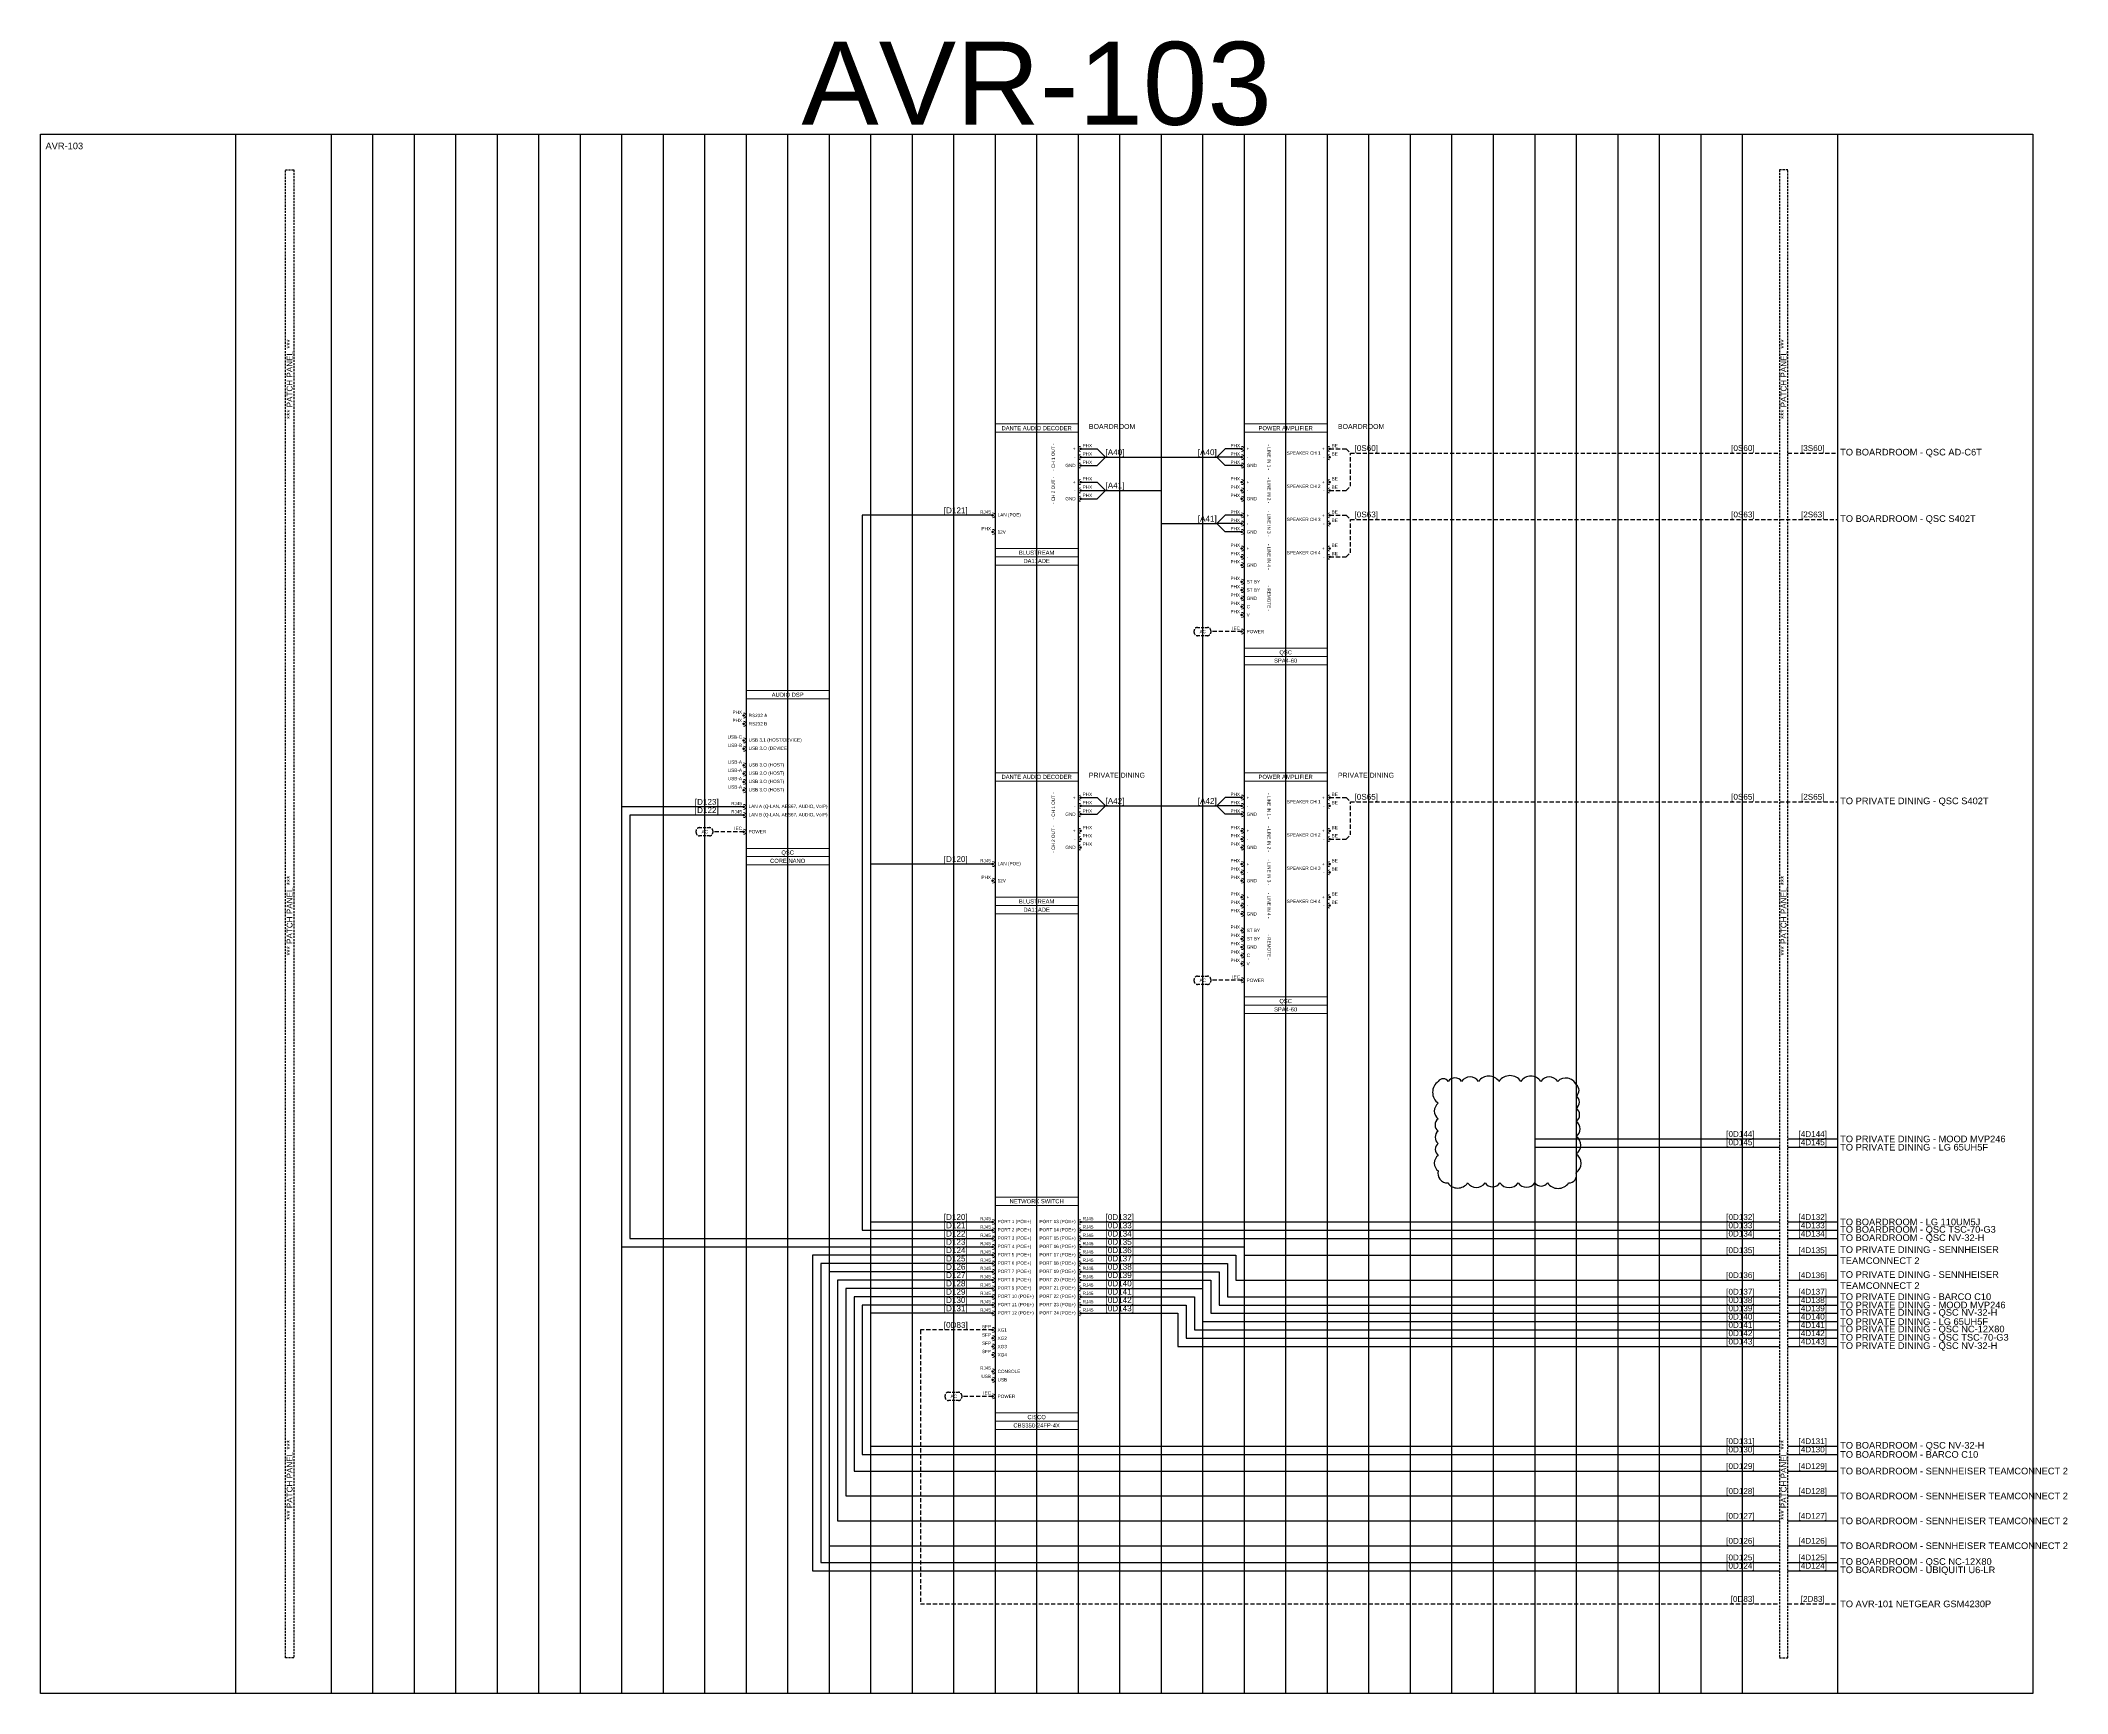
# Model space of a CAD drawing. Header units: millimetres. Extents: x -71336 to -33468, y -26189 to 22712.
# Drawn here: x -44013 to -42792, y -20133 to -19138 of the extents above; entities that cross this region are included whole.
import ezdxf
from ezdxf.enums import TextEntityAlignment as Align
from ezdxf.lldxf.tags import DXFTag

# ---------------------------------------------------------------- set-up
doc = ezdxf.new("R2010")
doc.units = ezdxf.units.MM
doc.linetypes.add('DASHED', pattern=[0.75, 0.5, -0.25])
doc.linetypes.add('DASHED2', pattern=[0.375, 0.25, -0.125])
for name, color, linetype in [('SC - 2 Core Speaker', 211, 'DASHED'), ('SC - 3 Core Flex', 7, 'DASHED'), ('SC - Cat - Green - Data', 84, 'Continuous'), ('SC - Cat - Green - Data - DANTE', 84, 'DANTE'), ('SC - Cat - Green - Data - QLAN', 84, 'QLAN'), ('SC - Fibre', 170, 'DASHED'), ('SC - Starquad', 4, 'Continuous'), ('SC - Text', 7, 'Continuous'), ('Text', 7, 'Continuous')]:
    doc.layers.add(name, color=color, linetype=linetype)
doc.layers.add('SC - Equipment', color=7, linetype='Continuous', lineweight=13)
doc.layers.add('SC - Xlines', color=252, linetype='Continuous', plot=False)
doc.styles.add('ARIAL', font='arial.ttf')
doc.styles.get("Standard").update_dxf_attribs({"font": 'arial.ttf', "height": 35})
tags = doc.linetypes.add('DANTE', pattern='A,3.745209,-0.071128,["DANTE",ARIAL,S=0.5,R=0,X=0,Y=-0.25],-2.454793,3.728871', length=10.000001).pattern_tags.tags
tags[6] = DXFTag(74, 10)
tags = doc.linetypes.add('QLAN', pattern='A,3.942001,-0.106942,["QLAN",ARIAL,S=0.5,R=0,X=0,Y=-0.25],-1.981735,3.969322', length=10).pattern_tags.tags
tags[6] = DXFTag(74, 10)

# ---------------------------------------------------------------- blocks, each defined once
blk = doc.blocks.new('Cisco CBS350-24FP-4X - SCHEMATIC')
at = {"layer": 'SC - Equipment'}
for p, q in [((-25, 0), (25, 0)), ((-25, -140), (-25, 0)), ((25, 0), (25, -140)), ((25, -5), (-25, -5)), ((25, -130), (-25, -130)), ((25, -130), (-25, -130)), ((25, -135), (-25, -135)), ((25, -135), (-25, -135)), ((25, -135), (-25, -135)), ((25, -140), (-25, -140))]:
    blk.add_line(p, q, dxfattribs=at)
at = {"layer": 'SC - Equipment', "const_width": 0.7}
for points in [[(-26.1, -15, 1), (-26.9, -15, 1)], [(-26.1, -20, 1), (-26.9, -20, 1)], [(-26.1, -25, 1), (-26.9, -25, 1)], [(26.1, -15, -1), (26.9, -15, -1)], [(26.1, -20, -1), (26.9, -20, -1)], [(26.1, -25, -1), (26.9, -25, -1)], [(-26.1, -30, 1), (-26.9, -30, 1)], [(-26.1, -35, 1), (-26.9, -35, 1)], [(26.1, -30, -1), (26.9, -30, -1)], [(26.1, -35, -1), (26.9, -35, -1)], [(-26.1, -40, 1), (-26.9, -40, 1)], [(-26.1, -45, 1), (-26.9, -45, 1)], [(26.1, -40, -1), (26.9, -40, -1)], [(26.1, -45, -1), (26.9, -45, -1)], [(-26.1, -50, 1), (-26.9, -50, 1)], [(-26.1, -55, 1), (-26.9, -55, 1)], [(-26.1, -60, 1), (-26.9, -60, 1)], [(26.1, -50, -1), (26.9, -50, -1)], [(26.1, -55, -1), (26.9, -55, -1)], [(26.1, -60, -1), (26.9, -60, -1)], [(-26.1, -65, 1), (-26.9, -65, 1)], [(-26.1, -70, 1), (-26.9, -70, 1)], [(26.1, -65, -1), (26.9, -65, -1)], [(26.1, -70, -1), (26.9, -70, -1)], [(-26.1, -80, 1), (-26.9, -80, 1)], [(-26.1, -85, 1), (-26.9, -85, 1)], [(-26.1, -90, 1), (-26.9, -90, 1)], [(-26.1, -95, 1), (-26.9, -95, 1)], [(-26.1, -105, 1), (-26.9, -105, 1)], [(-26.1, -110, 1), (-26.9, -110, 1)], [(-26.1, -120, 1), (-26.9, -120, 1)]]:
    blk.add_lwpolyline(points, format="xyb", close=True, dxfattribs=at)
at = {"layer": 'SC - Equipment'}
for centre, start, end in [((-26.5, -15), 270, 90), ((-26.5, -20), 270, 90), ((-26.5, -25), 270, 90), ((26.5, -15), 90, 270), ((26.5, -20), 90, 270), ((26.5, -25), 90, 270), ((-26.5, -30), 270, 90), ((-26.5, -35), 270, 90), ((26.5, -30), 90, 270), ((26.5, -35), 90, 270), ((-26.5, -40), 270, 90), ((-26.5, -45), 270, 90), ((-26.5, -50), 270, 90), ((26.5, -40), 90, 270), ((26.5, -45), 90, 270), ((26.5, -50), 90, 270), ((-26.5, -55), 270, 90), ((-26.5, -60), 270, 90), ((26.5, -55), 90, 270), ((26.5, -60), 90, 270), ((-26.5, -65), 270, 90), ((-26.5, -70), 270, 90), ((26.5, -65), 90, 270), ((26.5, -70), 90, 270), ((-26.5, -80), 270, 90), ((-26.5, -85), 270, 90), ((-26.5, -90), 270, 90), ((-26.5, -95), 270, 90), ((-26.5, -105), 270, 90), ((-26.5, -110), 270, 90), ((-26.5, -120), 270, 90)]:
    blk.add_arc(centre, 1.5, start, end, dxfattribs=at)
at = {"ltscale": 5}
for tag, p in [('DESCRIPTION', (0, -2.5)), ('MAKE', (0, -132.5)), ('MODEL', (0, -137.5))]:
    blk.add_attdef(tag, text='', height=2.5, dxfattribs=at).set_placement(p, align=Align.MIDDLE_CENTER)
at = {"ltscale": 5, "flags": 1}
for tag, p in [('ROOM_TYPE', (45, -5)), ('LOCATION', (45, -10)), ('RACK_EQUIPMENT_(Y/N)', (45, -15)), ('IP_(Y/N)', (45, -30)), ('POE(WATT)', (45, -35)), ('AMP(@240V)', (45, -40)), ('WATT', (45, -45)), ('BTU/H', (45, -50)), ('WEIGHT(KG)', (45, -55)), ('TRANSFORMER_TAPS', (45, -60))]:
    blk.add_attdef(tag, p, '', height=2.5, dxfattribs=at)
blk.add_attdef('BRACKET', text='', height=2.5, dxfattribs=at).set_placement((0, -127.5), align=Align.MIDDLE_CENTER)
at = {"layer": 'SC - Equipment', "ltscale": 5, "char_height": 2}
for s, insert, width, attachment_point in [('RJ45', (-27.5, -13), 5.774, 6), ('RJ45', (27.7, -13), 7.175, 4), ('RJ45', (-27.5, -18), 5.774, 6), ('RJ45', (-27.5, -23), 5.774, 6), ('PORT 1 (POE+)', (-23.5, -15), 23.5, 4), ('PORT 2 (POE+)', (-23.5, -20), 23.5, 4), ('PORT 3 (POE+)', (-23.5, -25), 23.5, 4), ('PORT 13 (POE+)', (23.5, -15), 23.5, 6), ('PORT 14 (POE+)', (23.5, -20), 23.5, 6), ('PORT 15 (POE+)', (23.5, -25), 23.5, 6), ('RJ45', (27.7, -18), 7.175, 4), ('RJ45', (27.7, -23), 7.175, 4), ('RJ45', (-27.5, -28), 5.774, 6), ('RJ45', (-27.5, -33), 5.774, 6), ('PORT 4 (POE+)', (-23.5, -30), 23.5, 4), ('PORT 5 (POE+)', (-23.5, -35), 23.5, 4), ('PORT 16 (POE+)', (23.5, -30), 23.5, 6), ('PORT 17 (POE+)', (23.5, -35), 23.5, 6), ('RJ45', (27.7, -28), 7.175, 4), ('RJ45', (27.7, -33), 7.175, 4), ('RJ45', (-27.5, -38), 5.774, 6), ('RJ45', (-27.5, -43), 5.774, 6), ('RJ45', (-27.5, -48), 5.774, 6), ('PORT 6 (POE+)', (-23.5, -40), 23.5, 4), ('PORT 7 (POE+)', (-23.5, -45), 23.5, 4), ('PORT 8 (POE+)', (-23.5, -50), 23.5, 4), ('PORT 18 (POE+)', (23.5, -40), 23.5, 6), ('\\pxt10;PORT 19 (POE+)', (23.5, -45), 23.5, 6), ('PORT 20 (POE+)', (23.5, -50), 23.5, 6), ('RJ45', (27.7, -38), 7.175, 4), ('RJ45', (27.7, -43), 7.175, 4), ('RJ45', (27.7, -48), 7.175, 4), ('RJ45', (-27.5, -53), 5.774, 6), ('RJ45', (-27.5, -58), 5.774, 6), ('PORT 9 (POE+)', (-23.5, -55), 23.5, 4), ('PORT 10 (POE+)', (-23.5, -60), 23.5, 4), ('PORT 21 (POE+)', (23.5, -55), 23.5, 6), ('PORT 22 (POE+)', (23.5, -60), 23.5, 6), ('RJ45', (27.7, -53), 7.175, 4), ('RJ45', (27.7, -58), 7.175, 4), ('RJ45', (-27.5, -63), 5.774, 6), ('RJ45', (-27.5, -68), 5.774, 6), ('PORT 11 (POE+)', (-23.5, -65), 23.5, 4), ('PORT 12 (POE+)', (-23.5, -70), 23.5, 4), ('PORT 23 (POE+)', (23.5, -65), 23.5, 6), ('PORT 24 (POE+)', (23.5, -70), 23.5, 6), ('RJ45', (27.7, -63), 7.175, 4), ('RJ45', (27.7, -68), 7.175, 4), ('SFP', (-27.5, -78), 5.774, 6), ('SFP', (-27.5, -83), 5.774, 6), ('XG1', (-23.5, -80), 23.5, 4), ('XG2', (-23.5, -85), 23.5, 4), ('SFP', (-27.5, -88), 5.774, 6), ('SFP', (-27.5, -93), 5.774, 6), ('XG3', (-23.5, -90), 23.5, 4), ('XG4', (-23.5, -95), 23.5, 4), ('RJ45', (-27.5, -103), 5.774, 6), ('USB', (-27.5, -108), 5.774, 6), ('CONSOLE', (-23.5, -105), 23.5, 4), ('USB', (-23.5, -110), 23.5, 4), ('IEC', (-27.5, -118), 5.774, 6), ('POWER', (-23.5, -120), 23.5, 4)]:
    blk.add_mtext(s, dxfattribs=dict(at, insert=insert, width=width, attachment_point=attachment_point))
blk = doc.blocks.new('QSC CORE NANO - SCHEMATIC')
at = {"layer": 'SC - Equipment'}
for p, q in [((-25, 0), (25, 0)), ((-25, -105), (-25, 0)), ((25, 0), (25, -105)), ((25, -5), (-25, -5)), ((25, -95), (-25, -95)), ((25, -95), (-25, -95)), ((25, -100), (-25, -100)), ((25, -100), (-25, -100)), ((25, -100), (-25, -100)), ((25, -105), (-25, -105))]:
    blk.add_line(p, q, dxfattribs=at)
at = {"layer": 'SC - Equipment', "const_width": 0.7}
for points in [[(-26.1, -15, 1), (-26.9, -15, 1)], [(-26.1, -20, 1), (-26.9, -20, 1)], [(-26.1, -30, 1), (-26.9, -30, 1)], [(-26.1, -35, 1), (-26.9, -35, 1)], [(-26.1, -45, 1), (-26.9, -45, 1)], [(-26.1, -50, 1), (-26.9, -50, 1)], [(-26.1, -55, 1), (-26.9, -55, 1)], [(-26.1, -60, 1), (-26.9, -60, 1)], [(-26.1, -70, 1), (-26.9, -70, 1)], [(-26.1, -75, 1), (-26.9, -75, 1)], [(-26.1, -85, 1), (-26.9, -85, 1)]]:
    blk.add_lwpolyline(points, format="xyb", close=True, dxfattribs=at)
at = {"layer": 'SC - Equipment'}
for centre in [(-26.5, -15), (-26.5, -20), (-26.5, -30), (-26.5, -35), (-26.5, -45), (-26.5, -50), (-26.5, -55), (-26.5, -60), (-26.5, -70), (-26.5, -75), (-26.5, -85)]:
    blk.add_arc(centre, 1.5, 270, 90, dxfattribs=at)
at = {"ltscale": 5}
for tag, p in [('DESCRIPTION', (0, -2.5)), ('MAKE', (0, -97.5)), ('MODEL', (0, -102.5))]:
    blk.add_attdef(tag, text='', height=2.5, dxfattribs=at).set_placement(p, align=Align.MIDDLE_CENTER)
at = {"ltscale": 5, "flags": 1}
for tag, p in [('ROOM_TYPE', (45, -5)), ('LOCATION', (45, -10)), ('RACK_EQUIPMENT_(Y/N)', (45, -15)), ('IP_(Y/N)', (45, -30)), ('POE(WATT)', (45, -35)), ('AMP(@240V)', (45, -40)), ('WATT', (45, -45)), ('BTU/H', (45, -50)), ('WEIGHT(KG)', (45, -55)), ('TRANSFORMER_TAPS', (45, -60))]:
    blk.add_attdef(tag, p, '', height=2.5, dxfattribs=at)
blk.add_attdef('BRACKET', text='', height=2.5, dxfattribs=at).set_placement((0, -92.5), align=Align.MIDDLE_CENTER)
at = {"layer": 'SC - Equipment', "ltscale": 5, "char_height": 2}
for s, insert, width, attachment_point in [('PHX', (-27.5, -13), 5.774, 6), ('PHX', (-27.5, -18), 5.774, 6), ('RS232 A', (-23.5, -15), 23.5, 4), ('RS232 B', (-23.5, -20), 23.5, 4), ('USB-C', (-27.5, -28), 5.774, 6), ('USB-B', (-27.5, -33), 5.774, 6), ('USB 3.1 (HOST/DEVICE)', (-23.5, -30), 32.221, 4), ('USB 3.O (DEVICE)', (-23.5, -35), 32.221, 4), ('USB-A', (-27.5, -43), 5.774, 6), ('USB-A', (-27.5, -48), 5.774, 6), ('USB 3.O (HOST)', (-23.5, -45), 32.221, 4), ('USB 3.O (HOST)', (-23.5, -50), 32.221, 4), ('USB-A', (-27.5, -53), 5.774, 6), ('USB-A', (-27.5, -58), 5.774, 6), ('USB 3.O (HOST)', (-23.5, -55), 32.221, 4), ('USB 3.O (HOST)', (-23.5, -60), 32.221, 4), ('RJ45', (-27.5, -68), 5.774, 6), ('RJ45', (-27.5, -73), 5.774, 6), ('LAN A (Q-LAN, AES67, AUDIO, VoIP)', (-23.5, -70), 47.622, 4), ('IEC', (-27.5, -83), 5.774, 6), ('LAN B (Q-LAN, AES67, AUDIO, VoIP)', (-23.5, -75), 58.439, 4), ('POWER', (-23.5, -85), 23.5, 4)]:
    blk.add_mtext(s, dxfattribs=dict(at, insert=insert, width=width, attachment_point=attachment_point))
blk = doc.blocks.new('BLUSTREAM DA11ADE - SCHEMATIC')
at = {"layer": 'SC - Equipment'}
for p, q in [((-25, 0), (25, 0)), ((-25, -85), (-25, 0)), ((25, 0), (25, -85)), ((25, -5), (-25, -5)), ((25, -75), (-25, -75)), ((25, -75), (-25, -75)), ((25, -80), (-25, -80)), ((25, -80), (-25, -80)), ((25, -80), (-25, -80)), ((25, -85), (-25, -85))]:
    blk.add_line(p, q, dxfattribs=at)
at = {"layer": 'SC - Equipment', "const_width": 0.7}
for points in [[(26.1, -15, -1), (26.9, -15, -1)], [(26.1, -20, -1), (26.9, -20, -1)], [(26.1, -25, -1), (26.9, -25, -1)], [(26.1, -35, -1), (26.9, -35, -1)], [(26.1, -40, -1), (26.9, -40, -1)], [(26.1, -45, -1), (26.9, -45, -1)], [(-26.1, -55, 1), (-26.9, -55, 1)], [(-26.1, -65, 1), (-26.9, -65, 1)]]:
    blk.add_lwpolyline(points, format="xyb", close=True, dxfattribs=at)
at = {"layer": 'SC - Equipment'}
for centre, start, end in [((26.5, -15), 90, 270), ((26.5, -20), 90, 270), ((26.5, -25), 90, 270), ((26.5, -35), 90, 270), ((26.5, -40), 90, 270), ((26.5, -45), 90, 270), ((-26.5, -55), 270, 90), ((-26.5, -65), 270, 90)]:
    blk.add_arc(centre, 1.5, start, end, dxfattribs=at)
at = {"ltscale": 5}
for tag, p in [('DESCRIPTION', (0, -2.5)), ('MODEL', (0, -82.5)), ('MAKE', (0, -77.5))]:
    blk.add_attdef(tag, text='', height=2.5, dxfattribs=at).set_placement(p, align=Align.MIDDLE_CENTER)
at = {"ltscale": 5, "flags": 1}
for tag, p in [('ROOM_TYPE', (45, -5)), ('LOCATION', (45, -10)), ('RACK_EQUIPMENT_(Y/N)', (45, -15)), ('IP_(Y/N)', (45, -30)), ('POE(WATT)', (45, -35)), ('AMP(@240V)', (45, -40)), ('WATT', (45, -45)), ('BTU/H', (45, -50)), ('WEIGHT(KG)', (45, -55)), ('TRANSFORMER_TAPS', (45, -60))]:
    blk.add_attdef(tag, p, '', height=2.5, dxfattribs=at)
blk.add_attdef('BRACKET', text='', height=2.5, dxfattribs=at).set_placement((0, -72.5), align=Align.MIDDLE_CENTER)
at = {"layer": 'SC - Equipment', "ltscale": 5, "char_height": 2, "width": 24.863, "attachment_point": 5, "rotation": 90}
for s, insert in [('- CH 1 OUT -', (10, -20)), ('- CH 2 OUT -', (10, -40))]:
    blk.add_mtext(s, dxfattribs=dict(at, insert=insert))
at = {"layer": 'SC - Equipment', "ltscale": 5, "char_height": 2}
for s, insert, width, attachment_point in [('PHX', (27.7, -13), 7.175, 4), ('GND', (23.5, -25), 23.5, 6), ('+', (23.5, -15), 23.5, 6), ('-', (23.5, -20), 23.5, 6), ('PHX', (27.7, -18), 7.175, 4), ('PHX', (27.7, -23), 7.175, 4), ('+', (23.5, -35), 23.5, 6), ('PHX', (27.7, -33), 7.175, 4), ('GND', (23.5, -45), 23.5, 6), ('-', (23.5, -40), 23.5, 6), ('PHX', (27.7, -38), 7.175, 4), ('PHX', (27.7, -43), 7.175, 4), ('RJ45', (-27.5, -53), 5.774, 6), ('LAN (POE)', (-23.5, -55), 47.622, 4), ('PHX', (-27.5, -63), 5.774, 6), ('12V', (-23.5, -65), 23.5, 4)]:
    blk.add_mtext(s, dxfattribs=dict(at, insert=insert, width=width, attachment_point=attachment_point))
blk = doc.blocks.new('QSC SPA4-60 - SCHEMATIC')
at = {"layer": 'SC - Equipment'}
for p, q in [((-25, 0), (25, 0)), ((-25, -145), (-25, 0)), ((25, 0), (25, -145)), ((25, -5), (-25, -5)), ((25, -135), (-25, -135)), ((25, -135), (-25, -135)), ((25, -140), (-25, -140)), ((25, -140), (-25, -140)), ((25, -140), (-25, -140)), ((25, -145), (-25, -145))]:
    blk.add_line(p, q, dxfattribs=at)
at = {"layer": 'SC - Equipment', "const_width": 0.7}
for points in [[(-26.1, -15, 1), (-26.9, -15, 1)], [(-26.1, -20, 1), (-26.9, -20, 1)], [(-26.1, -25, 1), (-26.9, -25, 1)], [(26.1, -15, -1), (26.9, -15, -1)], [(26.1, -20, -1), (26.9, -20, -1)], [(-26.1, -35, 1), (-26.9, -35, 1)], [(26.1, -35, -1), (26.9, -35, -1)], [(-26.1, -40, 1), (-26.9, -40, 1)], [(-26.1, -45, 1), (-26.9, -45, 1)], [(26.1, -40, -1), (26.9, -40, -1)], [(-26.1, -55, 1), (-26.9, -55, 1)], [(-26.1, -60, 1), (-26.9, -60, 1)], [(26.1, -55, -1), (26.9, -55, -1)], [(26.1, -60, -1), (26.9, -60, -1)], [(-26.1, -65, 1), (-26.9, -65, 1)], [(-26.1, -75, 1), (-26.9, -75, 1)], [(-26.1, -80, 1), (-26.9, -80, 1)], [(-26.1, -85, 1), (-26.9, -85, 1)], [(26.1, -75, -1), (26.9, -75, -1)], [(26.1, -80, -1), (26.9, -80, -1)], [(-26.1, -95, 1), (-26.9, -95, 1)], [(-26.1, -100, 1), (-26.9, -100, 1)], [(-26.1, -105, 1), (-26.9, -105, 1)], [(-26.1, -110, 1), (-26.9, -110, 1)], [(-26.1, -115, 1), (-26.9, -115, 1)], [(-26.1, -125, 1), (-26.9, -125, 1)]]:
    blk.add_lwpolyline(points, format="xyb", close=True, dxfattribs=at)
at = {"layer": 'SC - Equipment'}
for centre, start, end in [((-26.5, -15), 270, 90), ((-26.5, -20), 270, 90), ((-26.5, -25), 270, 90), ((26.5, -15), 90, 270), ((26.5, -20), 90, 270), ((-26.5, -35), 270, 90), ((26.5, -35), 90, 270), ((-26.5, -40), 270, 90), ((-26.5, -45), 270, 90), ((26.5, -40), 90, 270), ((-26.5, -55), 270, 90), ((-26.5, -60), 270, 90), ((26.5, -55), 90, 270), ((26.5, -60), 90, 270), ((-26.5, -65), 270, 90), ((-26.5, -75), 270, 90), ((-26.5, -80), 270, 90), ((-26.5, -85), 270, 90), ((26.5, -75), 90, 270), ((26.5, -80), 90, 270), ((-26.5, -95), 270, 90), ((-26.5, -100), 270, 90), ((-26.5, -105), 270, 90), ((-26.5, -110), 270, 90), ((-26.5, -115), 270, 90), ((-26.5, -125), 270, 90)]:
    blk.add_arc(centre, 1.5, start, end, dxfattribs=at)
at = {"ltscale": 5}
for tag, p in [('DESCRIPTION', (0, -2.5)), ('MODEL', (0, -142.5)), ('MAKE', (0, -137.5))]:
    blk.add_attdef(tag, text='', height=2.5, dxfattribs=at).set_placement(p, align=Align.MIDDLE_CENTER)
at = {"ltscale": 5, "flags": 1}
for tag, p in [('ROOM_TYPE', (45, -5)), ('LOCATION', (45, -10)), ('RACK_EQUIPMENT_(Y/N)', (45, -15)), ('IP_(Y/N)', (45, -30)), ('POE(WATT)', (45, -35)), ('AMP(@240V)', (45, -40)), ('WATT', (45, -45)), ('BTU/H', (45, -50)), ('WEIGHT(KG)', (45, -55)), ('TRANSFORMER_TAPS', (45, -60))]:
    blk.add_attdef(tag, p, '', height=2.5, dxfattribs=at)
blk.add_attdef('BRACKET', text='', height=2.5, dxfattribs=at).set_placement((0, -132.5), align=Align.MIDDLE_CENTER)
at = {"layer": 'SC - Equipment', "ltscale": 5, "char_height": 2}
for s, insert, width, attachment_point in [('PHX', (-27.5, -13), 5.774, 6), ('BE', (27.7, -13), 3.746, 4), ('PHX', (-27.5, -18), 5.774, 6), ('PHX', (-27.5, -23), 5.774, 6), ('+', (-23.5, -15), 23.5, 4), ('-', (-23.5, -20), 23.5, 4), ('GND', (-23.5, -25), 23.5, 4), ('SPEAKER CH 1', (21, -17.5), 23.5, 6), ('+', (23.5, -15), 23.5, 6), ('-', (23.5, -20), 23.5, 6), ('BE', (27.7, -18), 3.746, 4), ('PHX', (-27.5, -33), 5.774, 6), ('+', (-23.5, -35), 23.5, 4), ('SPEAKER CH 2', (21, -37.5), 23.5, 6), ('+', (23.5, -35), 23.5, 6), ('BE', (27.7, -33), 3.746, 4), ('PHX', (-27.5, -38), 5.774, 6), ('PHX', (-27.5, -43), 5.774, 6), ('-', (-23.5, -40), 23.5, 4), ('GND', (-23.5, -45), 23.5, 4), ('-', (23.5, -40), 23.5, 6), ('BE', (27.7, -38), 3.746, 4), ('PHX', (-27.5, -53), 5.774, 6), ('PHX', (-27.5, -58), 5.774, 6), ('+', (-23.5, -55), 23.5, 4), ('-', (-23.5, -60), 23.5, 4), ('SPEAKER CH 3', (21, -57.5), 23.5, 6), ('+', (23.5, -55), 23.5, 6), ('-', (23.5, -60), 23.5, 6), ('BE', (27.7, -53), 3.746, 4), ('BE', (27.7, -58), 3.746, 4), ('PHX', (-27.5, -63), 5.774, 6), ('PHX', (-27.5, -73), 5.774, 6), ('GND', (-23.5, -65), 23.5, 4), ('BE', (27.7, -73), 3.746, 4), ('PHX', (-27.5, -78), 5.774, 6), ('PHX', (-27.5, -83), 5.774, 6), ('+', (-23.5, -75), 23.5, 4), ('-', (-23.5, -80), 23.5, 4), ('GND', (-23.5, -85), 23.5, 4), ('SPEAKER CH 4', (21, -77.5), 23.5, 6), ('+', (23.5, -75), 23.5, 6), ('-', (23.5, -80), 23.5, 6), ('BE', (27.7, -78), 3.746, 4), ('PHX', (-27.5, -93), 5.774, 6), ('PHX', (-27.5, -98), 5.774, 6), ('ST BY', (-23.5, -95), 23.5, 4), ('PHX', (-27.5, -103), 5.774, 6), ('PHX', (-27.5, -108), 5.774, 6), ('ST BY', (-23.5, -100), 23.5, 4), ('GND', (-23.5, -105), 23.5, 4), ('C', (-23.5, -110), 23.5, 4), ('PHX', (-27.5, -113), 5.774, 6), ('IEC', (-27.5, -123), 5.774, 6), ('V', (-23.5, -115), 23.5, 4), ('POWER', (-23.5, -125), 23.5, 4)]:
    blk.add_mtext(s, dxfattribs=dict(at, insert=insert, width=width, attachment_point=attachment_point))
at = {"layer": 'SC - Equipment', "ltscale": 5, "char_height": 2, "width": 24.882, "attachment_point": 5, "rotation": 270}
for s, insert in [('- LINE IN 1 -', (-10, -20)), ('- LINE IN 2 -', (-10, -40)), ('- LINE IN 3 -', (-10, -60)), ('- LINE IN 4 -', (-10, -80)), ('- REMOTE -', (-10, -105))]:
    blk.add_mtext(s, dxfattribs=dict(at, insert=insert))

msp = doc.modelspace()

# ---------------------------------------------------------------- linework, layer by layer
at = {"linetype": 'DASHED2', "ltscale": 5}
for points in [[(-43865.449, -20111.543), (-43865.449, -19215.645), (-43860.449, -19215.645), (-43860.449, -20111.543)], [(-42960.449, -20111.543), (-42960.449, -19215.645), (-42965.449, -19215.645), (-42965.449, -20111.543)]]:
    msp.add_lwpolyline(points, close=True, dxfattribs=at)
at = {"color": 6}
msp.add_lwpolyline([(-43170.983, -19764.471, 0.52056705), (-43170.983, -19777.7, 0.52056705), (-43170.983, -19786.974, 0.52056705), (-43170.983, -19794.421, 0.52056705), (-43170.983, -19801.823, 0.52056705), (-43170.983, -19809.055, 0.52056705), (-43170.983, -19818.387, 0.52056705), (-43165.303, -19825.608, 0.52056705), (-43153.315, -19825.608, 0.52056705), (-43142.835, -19825.608, 0.52056705), (-43133.834, -19825.608, 0.52056705), (-43122.798, -19825.608, 0.52056705), (-43112.779, -19825.608, 0.52056705), (-43105.293, -19825.608, 0.52056705), (-43092.472, -19825.608, 0.52056705), (-43087.949, -19819.488, 0.52056705), (-43087.949, -19808.238, 0.52056705), (-43087.949, -19797.663, 0.52056705), (-43087.949, -19788.611, 0.52056705), (-43087.949, -19780.687, 0.52056705), (-43087.949, -19773.255, 0.52056705), (-43087.949, -19766.49, 0.52056705), (-43099.089, -19764.471, 0.52056705), (-43109.333, -19764.471, 0.52056705), (-43121.211, -19764.471, 0.52056705), (-43134.444, -19764.471, 0.52056705), (-43146.719, -19764.471, 0.52056705), (-43156.931, -19764.471, 0.52056705), (-43164.987, -19764.471, 0.52056705)], format="xyb", close=True, dxfattribs=at)
at = {"layer": 'SC - 2 Core Speaker', "color": 1, "ltscale": 5}
for points in [[(-43236.449, -19383.619), (-43226.449, -19383.619), (-43223.949, -19386.119)], [(-43236.449, -19423.619), (-43226.449, -19423.619), (-43223.949, -19426.119)], [(-43236.449, -19593.619), (-43226.449, -19593.619), (-43223.949, -19596.119)]]:
    msp.add_lwpolyline(points, dxfattribs=at)
at = {"layer": 'SC - 2 Core Speaker', "color": 7, "ltscale": 5}
for points in [[(-43236.449, -19408.619), (-43226.449, -19408.619), (-43223.949, -19406.119), (-43223.949, -19386.119)], [(-43236.449, -19448.619), (-43226.449, -19448.619), (-43223.949, -19446.119), (-43223.949, -19426.119)], [(-43236.449, -19618.619), (-43226.449, -19618.619), (-43223.949, -19616.119), (-43223.949, -19596.119)]]:
    msp.add_lwpolyline(points, dxfattribs=at)
at = {"layer": 'SC - 2 Core Speaker', "ltscale": 5}
for points in [[(-43223.949, -19386.119), (-42965.449, -19386.119)], [(-42960.449, -19386.119), (-42930.449, -19386.119)], [(-43223.949, -19426.119), (-42930.449, -19426.119)], [(-43223.949, -19596.119), (-42930.449, -19596.119)]]:
    msp.add_lwpolyline(points, dxfattribs=at)
at = {"layer": 'SC - 3 Core Flex', "ltscale": 3}
for points in [[(-43316.047, -19491.119), (-43310.047, -19491.119, -0.41421356), (-43308.047, -19493.119), (-43308.047, -19494.119, -0.41421356), (-43310.047, -19496.119), (-43316.047, -19496.119, -0.41421356), (-43318.047, -19494.119), (-43318.047, -19493.119, -0.41421356)], [(-43616.019, -19611.67), (-43610.019, -19611.67, -0.41421356), (-43608.019, -19613.67), (-43608.019, -19614.67, -0.41421356), (-43610.019, -19616.67), (-43616.019, -19616.67, -0.41421356), (-43618.019, -19614.67), (-43618.019, -19613.67, -0.41421356)], [(-43316.047, -19701.119), (-43310.047, -19701.119, -0.41421356), (-43308.047, -19703.119), (-43308.047, -19704.119, -0.41421356), (-43310.047, -19706.119), (-43316.047, -19706.119, -0.41421356), (-43318.047, -19704.119), (-43318.047, -19703.119, -0.41421356)], [(-43466.047, -19951.67), (-43460.047, -19951.67, -0.41421356), (-43458.047, -19953.67), (-43458.047, -19954.67, -0.41421356), (-43460.047, -19956.67), (-43466.047, -19956.67, -0.41421356), (-43468.047, -19954.67), (-43468.047, -19953.67, -0.41421356)]]:
    msp.add_lwpolyline(points, format="xyb", close=True, dxfattribs=at)
at = {"layer": 'SC - 3 Core Flex', "ltscale": 5}
for points in [[(-43289.449, -19493.619), (-43308.047, -19493.619)], [(-43589.421, -19614.17), (-43608.019, -19614.17)], [(-43289.449, -19703.619), (-43308.047, -19703.619)], [(-43439.449, -19954.17), (-43458.047, -19954.17)]]:
    msp.add_lwpolyline(points, dxfattribs=at)
at = {"layer": 'SC - Cat - Green - Data', "ltscale": 5}
for points in [[(-43112.949, -19799.17), (-42965.449, -19799.17)], [(-42960.449, -19799.17), (-42930.449, -19799.17)], [(-43112.949, -19804.17), (-42965.449, -19804.17)], [(-42960.449, -19804.17), (-42930.449, -19804.17)], [(-43386.449, -19849.17), (-42965.449, -19849.17)], [(-42960.449, -19849.17), (-42930.449, -19849.17)], [(-43386.449, -19854.17), (-42965.449, -19854.17)], [(-43386.449, -19864.17), (-43287.949, -19864.17), (-43287.949, -19869.17), (-42965.449, -19869.17)], [(-42960.449, -19854.17), (-42930.449, -19854.17)], [(-43439.449, -19869.17), (-43547.949, -19869.17), (-43547.949, -20059.17), (-42965.449, -20059.17)], [(-43386.449, -19869.17), (-43292.949, -19869.17), (-43292.949, -19884.17), (-42965.449, -19884.17)], [(-43386.449, -19874.17), (-43297.949, -19874.17), (-43297.949, -19894.17), (-42965.449, -19894.17)], [(-42960.449, -19869.17), (-42930.449, -19869.17)], [(-43439.449, -19884.17), (-43532.949, -19884.17), (-43532.949, -20029.17), (-42965.449, -20029.17)], [(-43386.449, -19879.17), (-43302.949, -19879.17), (-43302.949, -19899.17), (-42965.449, -19899.17)], [(-43386.449, -19884.17), (-43307.949, -19884.17), (-43307.949, -19904.17), (-42965.449, -19904.17)], [(-42960.449, -19884.17), (-42930.449, -19884.17)], [(-43439.449, -19894.17), (-43522.949, -19894.17), (-43522.949, -19999.17), (-42965.449, -19999.17)], [(-43439.449, -19899.17), (-43517.949, -19899.17), (-43517.949, -19989.17), (-42965.449, -19989.17)], [(-43386.449, -19889.17), (-43312.949, -19889.17), (-43312.949, -19909.17), (-42965.449, -19909.17)], [(-43386.449, -19894.17), (-43317.949, -19894.17), (-43317.949, -19914.17), (-42965.449, -19914.17)], [(-43386.449, -19899.17), (-43322.949, -19899.17), (-43322.949, -19919.17), (-42965.449, -19919.17)], [(-42960.449, -19894.17), (-42930.449, -19894.17)], [(-42960.449, -19899.17), (-42930.449, -19899.17)], [(-43386.449, -19904.17), (-43327.949, -19904.17), (-43327.949, -19924.17), (-42965.449, -19924.17)], [(-42960.449, -19904.17), (-42930.449, -19904.17)], [(-42960.449, -19909.17), (-42930.449, -19909.17)], [(-42960.449, -19914.17), (-42930.449, -19914.17)], [(-42960.449, -19919.17), (-42930.449, -19919.17)], [(-42960.449, -19924.17), (-42930.449, -19924.17)], [(-42960.449, -19989.17), (-42930.449, -19989.17)], [(-42960.449, -19999.17), (-42930.449, -19999.17)], [(-42960.449, -20029.17), (-42930.449, -20029.17)], [(-42960.449, -20059.17), (-42930.449, -20059.17)]]:
    msp.add_lwpolyline(points, dxfattribs=at)
at = {"layer": 'SC - Cat - Green - Data - DANTE', "ltscale": 5}
for points in [[(-43439.449, -19423.62), (-43517.949, -19423.62), (-43517.949, -19854.17), (-43439.449, -19854.17)], [(-43589.421, -19599.17), (-43662.949, -19599.17), (-43662.949, -19864.17), (-43439.449, -19864.17)], [(-43589.421, -19604.17), (-43657.949, -19604.17), (-43657.949, -19859.17), (-43439.449, -19859.17)], [(-43439.449, -19633.62), (-43512.949, -19633.62), (-43512.949, -19849.17), (-43439.449, -19849.17)], [(-43439.449, -19879.17), (-43537.949, -19879.17), (-43537.949, -20044.17), (-42965.449, -20044.17)], [(-43439.449, -19889.17), (-43527.949, -19889.17), (-43527.949, -20014.17), (-42965.449, -20014.17)], [(-42960.449, -20014.17), (-42930.449, -20014.17)], [(-42960.449, -20044.17), (-42930.449, -20044.17)]]:
    msp.add_lwpolyline(points, dxfattribs=at)
at = {"layer": 'SC - Cat - Green - Data - QLAN', "ltscale": 5}
for points in [[(-43386.449, -19859.17), (-42965.449, -19859.17)], [(-42960.449, -19859.17), (-42930.449, -19859.17)], [(-43439.449, -19874.17), (-43542.949, -19874.17), (-43542.949, -20054.17), (-42965.449, -20054.17)], [(-43439.449, -19904.17), (-43512.949, -19904.17), (-43512.949, -19984.17), (-42965.449, -19984.17)], [(-42960.449, -19984.17), (-42930.449, -19984.17)], [(-42960.449, -20054.17), (-42930.449, -20054.17)]]:
    msp.add_lwpolyline(points, dxfattribs=at)
at = {"layer": 'SC - Fibre', "ltscale": 5}
for points in [[(-43439.449, -19914.165), (-43482.949, -19914.176), (-43482.949, -20079.172), (-42965.449, -20079.172)], [(-42960.449, -20079.172), (-42930.449, -20079.172)]]:
    msp.add_lwpolyline(points, dxfattribs=at)
at = {"layer": 'SC - Starquad', "color": 1, "ltscale": 5}
for points in [[(-43386.449, -19383.619), (-43376.449, -19383.619), (-43371.449, -19388.619)], [(-43289.449, -19383.619), (-43299.449, -19383.619), (-43304.449, -19388.619)], [(-43386.449, -19403.62), (-43376.449, -19403.619), (-43371.449, -19408.619)], [(-43289.449, -19423.619), (-43299.449, -19423.619), (-43304.449, -19428.619)], [(-43386.449, -19593.619), (-43376.449, -19593.619), (-43371.449, -19598.619)], [(-43289.449, -19593.619), (-43299.449, -19593.619), (-43304.449, -19598.619)]]:
    msp.add_lwpolyline(points, dxfattribs=at)
at = {"layer": 'SC - Starquad', "color": 7, "ltscale": 5}
for points in [[(-43386.449, -19388.619), (-43371.449, -19388.619)], [(-43289.449, -19388.619), (-43304.449, -19388.619)], [(-43386.449, -19408.62), (-43371.449, -19408.619)], [(-43289.449, -19428.619), (-43304.449, -19428.619)], [(-43386.449, -19598.619), (-43371.449, -19598.619)], [(-43289.449, -19598.619), (-43304.449, -19598.619)]]:
    msp.add_lwpolyline(points, dxfattribs=at)
at = {"layer": 'SC - Starquad', "color": 250, "ltscale": 5}
for points in [[(-43386.449, -19393.619), (-43376.449, -19393.619), (-43371.449, -19388.619)], [(-43289.449, -19393.619), (-43299.449, -19393.619), (-43304.449, -19388.619)], [(-43386.449, -19413.62), (-43376.449, -19413.619), (-43371.449, -19408.619)], [(-43289.449, -19433.619), (-43299.449, -19433.619), (-43304.449, -19428.619)], [(-43386.449, -19603.619), (-43376.449, -19603.619), (-43371.449, -19598.619)], [(-43289.449, -19603.619), (-43299.449, -19603.619), (-43304.449, -19598.619)]]:
    msp.add_lwpolyline(points, dxfattribs=at)
at = {"layer": 'SC - Starquad', "ltscale": 5}
for points in [[(-43371.449, -19388.619), (-43304.449, -19388.619)], [(-43371.449, -19408.619), (-43337.949, -19408.619), (-43337.949, -19428.619), (-43304.449, -19428.619)], [(-43371.449, -19598.619), (-43304.449, -19598.619)]]:
    msp.add_lwpolyline(points, dxfattribs=at)
at = {"layer": 'SC - Xlines', "ltscale": 5, "transparency": 33554687}
msp.add_lwpolyline([(-44012.949, -19194.167), (-42812.949, -19194.174), (-42812.949, -20133.074), (-44012.949, -20133.067)], close=True, dxfattribs=at)
at = {"layer": 'SC - Xlines', "ltscale": 5}
for points in [[(-43895.449, -19194.17), (-43895.449, -20133.069)], [(-43812.949, -19194.17), (-43812.949, -20133.069)], [(-43762.949, -19194.17), (-43762.949, -20133.069)], [(-43712.949, -19194.17), (-43712.949, -20133.069)], [(-43662.949, -19194.17), (-43662.949, -20133.069)], [(-43612.949, -19194.17), (-43612.949, -20133.069)], [(-43562.949, -19194.17), (-43562.949, -20133.069)], [(-43512.949, -19194.17), (-43512.949, -20133.069)], [(-43462.949, -19194.17), (-43462.949, -20133.069)], [(-43412.949, -19194.17), (-43412.949, -20133.069)], [(-43362.949, -19194.17), (-43362.949, -20133.069)], [(-43312.949, -19194.17), (-43312.949, -20133.069)], [(-43262.949, -19194.17), (-43262.949, -20133.069)], [(-43212.949, -19194.17), (-43212.949, -20133.069)], [(-43162.949, -19194.17), (-43162.949, -20133.069)], [(-43112.949, -19194.17), (-43112.949, -20133.069)], [(-43062.949, -19194.17), (-43062.949, -20133.069)], [(-43012.949, -19194.17), (-43012.949, -20133.069)], [(-42930.449, -19194.17), (-42930.449, -20133.069)]]:
    msp.add_lwpolyline(points, dxfattribs=at)
at = {"layer": 'SC - Xlines', "color": 250, "ltscale": 5}
for points in [[(-43837.949, -19194.17), (-43837.949, -20133.069)], [(-43787.949, -19194.17), (-43787.949, -20133.069)], [(-43737.949, -19194.17), (-43737.949, -20133.069)], [(-43687.949, -19194.17), (-43687.949, -20133.069)], [(-43637.949, -19194.17), (-43637.949, -20133.069)], [(-43587.949, -19194.17), (-43587.949, -20133.069)], [(-43537.949, -19194.17), (-43537.949, -20133.069)], [(-43487.949, -19194.17), (-43487.949, -20133.069)], [(-43437.949, -19194.17), (-43437.949, -20133.069)], [(-43387.949, -19194.17), (-43387.949, -20133.069)], [(-43337.949, -19194.17), (-43337.949, -20133.069)], [(-43287.949, -19194.17), (-43287.949, -20133.069)], [(-43237.949, -19194.17), (-43237.949, -20133.069)], [(-43187.949, -19194.17), (-43187.949, -20133.069)], [(-43137.949, -19194.17), (-43137.949, -20133.069)], [(-43087.949, -19194.17), (-43087.949, -20133.069)], [(-43037.949, -19194.17), (-43037.949, -20133.069)], [(-42987.949, -19194.17), (-42987.949, -20133.069)]]:
    msp.add_lwpolyline(points, dxfattribs=at)

# ---------------------------------------------------------------- block references
at = {"ltscale": 5}
for name, p, values in [('BLUSTREAM DA11ADE - SCHEMATIC', (-43412.949, -19368.62), {'DESCRIPTION': 'DANTE AUDIO DECODER', 'MAKE': 'BLUSTREAM', 'MODEL': 'DA11ADE'}), ('QSC SPA4-60 - SCHEMATIC', (-43262.949, -19368.619), {'DESCRIPTION': 'POWER AMPLIFIER', 'MAKE': 'QSC', 'MODEL': 'SPA4-60'}), ('QSC CORE NANO - SCHEMATIC', (-43562.921, -19529.17), {'DESCRIPTION': 'AUDIO DSP', 'MAKE': 'QSC', 'MODEL': 'CORE NANO'}), ('BLUSTREAM DA11ADE - SCHEMATIC', (-43412.949, -19578.62), {'DESCRIPTION': 'DANTE AUDIO DECODER', 'MAKE': 'BLUSTREAM', 'MODEL': 'DA11ADE'}), ('QSC SPA4-60 - SCHEMATIC', (-43262.949, -19578.619), {'DESCRIPTION': 'POWER AMPLIFIER', 'MAKE': 'QSC', 'MODEL': 'SPA4-60'}), ('Cisco CBS350-24FP-4X - SCHEMATIC', (-43412.949, -19834.17), {'DESCRIPTION': 'NETWORK SWITCH', 'MAKE': 'CISCO', 'MODEL': 'CBS350-24FP-4X'})]:
    msp.add_blockref(name, p, dxfattribs=at).add_auto_attribs(values)

# ---------------------------------------------------------------- texts
at = {"layer": 'SC - Text', "insert": (-43412.949, -19189.17), "char_height": 50, "attachment_point": 8, "style": 'ARIAL'}
msp.add_mtext('AVR-103', dxfattribs=at)
at = {"layer": 'SC - Text', "insert": (-44009.961, -19199.167), "char_height": 4, "width": 97.49642, "attachment_point": 1, "style": 'ARIAL'}
msp.add_mtext('AVR-103', dxfattribs=at)
at = {"layer": 'SC - Text', "char_height": 3.5, "width": 136.51602, "rotation": 90, "style": 'ARIAL'}
for insert, attachment_point in [((-43864.681, -19365.682), 1), ((-42961.217, -19365.682), 7), ((-43864.681, -19688.788), 1), ((-42961.217, -19688.788), 7), ((-43864.681, -20028.58), 1), ((-42961.217, -20028.58), 7)]:
    msp.add_mtext('*** PATCH PANEL ***', dxfattribs=dict(at, insert=insert, attachment_point=attachment_point))
at = {"layer": 'SC - Text'}
for s, insert, char_height, width, attachment_point in [('BOARDROOM', (-43381.449, -19368.62), 3, 134.02561, 1), ('BOARDROOM', (-43231.449, -19368.619), 3, 134.02561, 1), ('[A40]', (-43371.452, -19388.419), 3.5, 15.57197, 7), ('[A40]', (-43304.449, -19388.419), 3.5, 14.6761, 9), ('[0S60]', (-43221.446, -19385.92), 3.5, 15.57197, 7), ('[0S60]', (-42980.449, -19385.919), 3.5, 14.6761, 9), ('[3S60]', (-42945.449, -19385.919), 3.5, 15.57197, 8), ('TO {\\A1;\\fSansSerif|b0|i0|c2|p2;BOARDROOM - QSC AD-C6T}', (-42928.949, -19386.119), 4, 129.70239, 4), ('[A41]', (-43371.452, -19408.42), 3.5, 15.57197, 7), ('[D121]', (-43454.449, -19423.42), 3.5, 14.6761, 9), ('[A41]', (-43304.449, -19428.419), 3.5, 14.6761, 9), ('[0S63]', (-43221.446, -19425.92), 3.5, 15.57197, 7), ('[0S63]', (-42980.449, -19425.919), 3.5, 14.6761, 9), ('[2S63]', (-42945.449, -19425.919), 3.5, 15.57197, 8), ('TO {\\A1;\\fSansSerif|b0|i0|c2|p2;BOARDROOM - QSC S402T}', (-42928.949, -19426.119), 4, 129.70239, 4), ('PRIVATE DINING', (-43381.449, -19578.62), 3, 134.02561, 1), ('PRIVATE DINING', (-43231.449, -19578.62), 3, 134.02561, 1), ('[D123]', (-43604.421, -19598.97), 3.5, 14.6761, 9), ('[A42]', (-43371.452, -19598.419), 3.5, 15.57197, 7), ('[A42]', (-43304.449, -19598.419), 3.5, 14.6761, 9), ('[0S65]', (-43221.446, -19595.92), 3.5, 15.57197, 7), ('[0S65]', (-42980.449, -19595.919), 3.5, 14.6761, 9), ('[2S65]', (-42945.449, -19595.919), 3.5, 15.57197, 8), ('TO {\\A1;\\fSansSerif|b0|i0|c2|p2;PRIVATE DINING - QSC S402T}', (-42928.949, -19596.119), 4, 129.70239, 4), ('[D122]', (-43604.421, -19603.97), 3.5, 14.6761, 9), ('[D120]', (-43454.449, -19633.42), 3.5, 14.6761, 9), ('[0D144]', (-42980.448, -19798.97), 3.5, 14.6761, 9), ('[0D145]', (-42980.448, -19803.97), 3.5, 14.6761, 9), ('[4D144]', (-42945.448, -19798.97), 3.5, 15.57197, 8), ('[4D145]', (-42945.448, -19803.97), 3.5, 15.57197, 8), ('TO PRIVATE DINING - MOOD MVP246', (-42928.949, -19799.17), 4, 129.70239, 4), ('TO PRIVATE DINING - LG 65UH5F', (-42928.949, -19804.17), 4, 129.70239, 4), ('[D120]', (-43454.449, -19848.97), 3.5, 14.6761, 9), ('[D121]', (-43454.449, -19853.97), 3.5, 14.6761, 9), ('[0D132]', (-43371.449, -19848.97), 3.5, 15.57197, 7), ('[0D133]', (-43371.449, -19853.97), 3.5, 15.57197, 7), ('[0D132]', (-42980.448, -19848.97), 3.5, 14.6761, 9), ('[0D133]', (-42980.448, -19853.97), 3.5, 14.6761, 9), ('[4D132]', (-42945.448, -19848.97), 3.5, 15.57197, 8), ('[4D133]', (-42945.448, -19853.97), 3.5, 15.57197, 8), ('TO BOARDROOM - LG 110UM5J', (-42928.949, -19849.17), 4, 129.70239, 4), ('TO BOARDROOM - QSC TSC-70-G3', (-42928.949, -19854.17), 4, 129.70239, 4), ('[D122]', (-43454.449, -19858.97), 3.5, 14.6761, 9), ('[D123]', (-43454.449, -19863.97), 3.5, 14.6761, 9), ('[D124]', (-43454.449, -19868.97), 3.5, 14.6761, 9), ('[0D134]', (-43371.449, -19858.97), 3.5, 15.57197, 7), ('[0D135]', (-43371.449, -19863.97), 3.5, 15.57197, 7), ('[0D136]', (-43371.449, -19868.97), 3.5, 15.57197, 7), ('[0D134]', (-42980.448, -19858.97), 3.5, 14.6761, 9), ('[0D135]', (-42980.448, -19868.97), 3.5, 14.6761, 9), ('[4D134]', (-42945.448, -19858.97), 3.5, 15.57197, 8), ('[4D135]', (-42945.448, -19868.97), 3.5, 15.57197, 8), ('TO BOARDROOM - QSC NV-32-H', (-42928.949, -19859.17), 4, 129.70239, 4), ('TO PRIVATE DINING - SENNHEISER TEAMCONNECT 2', (-42928.949, -19869.17), 4, 129.70239, 4), ('[D125]', (-43454.449, -19873.97), 3.5, 14.6761, 9), ('[D126]', (-43454.449, -19878.97), 3.5, 14.6761, 9), ('[0D137]', (-43371.449, -19873.97), 3.5, 15.57197, 7), ('[0D138]', (-43371.449, -19878.97), 3.5, 15.57197, 7), ('[D127]', (-43454.449, -19883.97), 3.5, 14.6761, 9), ('[D128]', (-43454.449, -19888.97), 3.5, 14.6761, 9), ('[0D139]', (-43371.449, -19883.97), 3.5, 15.57197, 7), ('[0D140]', (-43371.449, -19888.97), 3.5, 15.57197, 7), ('[0D136]', (-42980.448, -19883.97), 3.5, 14.6761, 9), ('[4D136]', (-42945.448, -19883.97), 3.5, 15.57197, 8), ('TO PRIVATE DINING - SENNHEISER TEAMCONNECT 2', (-42928.949, -19884.17), 4, 129.70239, 4), ('[D129]', (-43454.449, -19893.97), 3.5, 14.6761, 9), ('[D130]', (-43454.449, -19898.97), 3.5, 14.6761, 9), ('[D131]', (-43454.449, -19903.97), 3.5, 14.6761, 9), ('[0D141]', (-43371.449, -19893.97), 3.5, 15.57197, 7), ('[0D142]', (-43371.449, -19898.97), 3.5, 15.57197, 7), ('[0D143]', (-43371.449, -19903.97), 3.5, 15.57197, 7), ('[0D137]', (-42980.448, -19893.97), 3.5, 14.6761, 9), ('[0D138]', (-42980.448, -19898.97), 3.5, 14.6761, 9), ('[0D139]', (-42980.448, -19903.97), 3.5, 14.6761, 9), ('[4D137]', (-42945.448, -19893.97), 3.5, 15.57197, 8), ('[4D138]', (-42945.448, -19898.97), 3.5, 15.57197, 8), ('[4D139]', (-42945.448, -19903.97), 3.5, 15.57197, 8), ('TO PRIVATE DINING - BARCO C10', (-42928.949, -19894.17), 4, 129.70239, 4), ('TO PRIVATE DINING - MOOD MVP246', (-42928.949, -19899.17), 4, 129.70239, 4), ('[0D83]', (-43454.437, -19913.974), 3.5, 14.6761, 9), ('[0D140]', (-42980.448, -19908.97), 3.5, 14.6761, 9), ('[0D141]', (-42980.448, -19913.97), 3.5, 14.6761, 9), ('[4D140]', (-42945.448, -19908.97), 3.5, 15.57197, 8), ('[4D141]', (-42945.448, -19913.97), 3.5, 15.57197, 8), ('TO PRIVATE DINING - QSC NV-32-H', (-42928.949, -19904.17), 4, 129.70239, 4), ('TO PRIVATE DINING - LG 65UH5F', (-42928.949, -19909.17), 4, 129.70239, 4), ('TO PRIVATE DINING - QSC NC-12X80', (-42928.949, -19914.17), 4, 129.70239, 4), ('[0D142]', (-42980.448, -19918.97), 3.5, 14.6761, 9), ('[0D143]', (-42980.448, -19923.97), 3.5, 14.6761, 9), ('[4D142]', (-42945.448, -19918.97), 3.5, 15.57197, 8), ('[4D143]', (-42945.448, -19923.97), 3.5, 15.57197, 8), ('TO PRIVATE DINING - QSC TSC-70-G3', (-42928.949, -19919.17), 4, 129.70239, 4), ('TO PRIVATE DINING - QSC NV-32-H', (-42928.949, -19924.17), 4, 129.70239, 4), ('[0D131]', (-42980.448, -19983.97), 3.5, 14.6761, 9), ('[0D130]', (-42980.448, -19988.97), 3.5, 14.6761, 9), ('[4D131]', (-42945.448, -19983.97), 3.5, 15.57197, 8), ('[4D130]', (-42945.448, -19988.97), 3.5, 15.57197, 8), ('TO BOARDROOM - QSC NV-32-H', (-42928.949, -19984.17), 4, 129.70239, 4), ('[0D129]', (-42980.448, -19998.97), 3.5, 14.6761, 9), ('[4D129]', (-42945.448, -19998.97), 3.5, 15.57197, 8), ('TO BOARDROOM - BARCO C10', (-42928.949, -19989.17), 4, 129.70239, 4), ('TO BOARDROOM - SENNHEISER TEAMCONNECT 2', (-42928.949, -19999.17), 4, 129.70239, 4), ('[0D128]', (-42980.448, -20013.97), 3.5, 14.6761, 9), ('[4D128]', (-42945.448, -20013.97), 3.5, 15.57197, 8), ('TO BOARDROOM - SENNHEISER TEAMCONNECT 2', (-42928.949, -20014.17), 4, 129.70239, 4), ('[0D127]', (-42980.448, -20028.97), 3.5, 14.6761, 9), ('[4D127]', (-42945.448, -20028.97), 3.5, 15.57197, 8), ('TO BOARDROOM - SENNHEISER TEAMCONNECT 2', (-42928.949, -20029.17), 4, 129.70239, 4), ('[0D126]', (-42980.448, -20043.97), 3.5, 14.6761, 9), ('[4D126]', (-42945.448, -20043.97), 3.5, 15.57197, 8), ('TO BOARDROOM - SENNHEISER TEAMCONNECT 2', (-42928.949, -20044.17), 4, 129.70239, 4), ('[0D125]', (-42980.448, -20053.97), 3.5, 14.6761, 9), ('[0D124]', (-42980.448, -20058.97), 3.5, 14.6761, 9), ('[4D125]', (-42945.448, -20053.97), 3.5, 15.57197, 8), ('[4D124]', (-42945.448, -20058.97), 3.5, 15.57197, 8), ('TO BOARDROOM - QSC NC-12X80', (-42928.949, -20054.17), 4, 129.70239, 4), ('TO BOARDROOM - UBIQUITI U6-LR', (-42928.949, -20059.17), 4, 129.70239, 4), ('[0D83]', (-42980.448, -20078.972), 3.5, 14.6761, 9), ('[2D83]', (-42945.448, -20078.971), 3.5, 15.57197, 8), ('TO AVR-101 NETGEAR GSM4230P', (-42928.949, -20079.172), 4, 129.70239, 4)]:
    msp.add_mtext(s, dxfattribs=dict(at, insert=insert, char_height=char_height, width=width, attachment_point=attachment_point))
at = {"layer": 'Text', "char_height": 2, "width": 143.97126, "attachment_point": 5}
for insert in [(-43312.847, -19493.619), (-43612.819, -19614.17), (-43312.847, -19703.619), (-43462.847, -19954.17)]:
    msp.add_mtext('AC', dxfattribs=dict(at, insert=insert))

doc.saveas('drawing.dxf')
